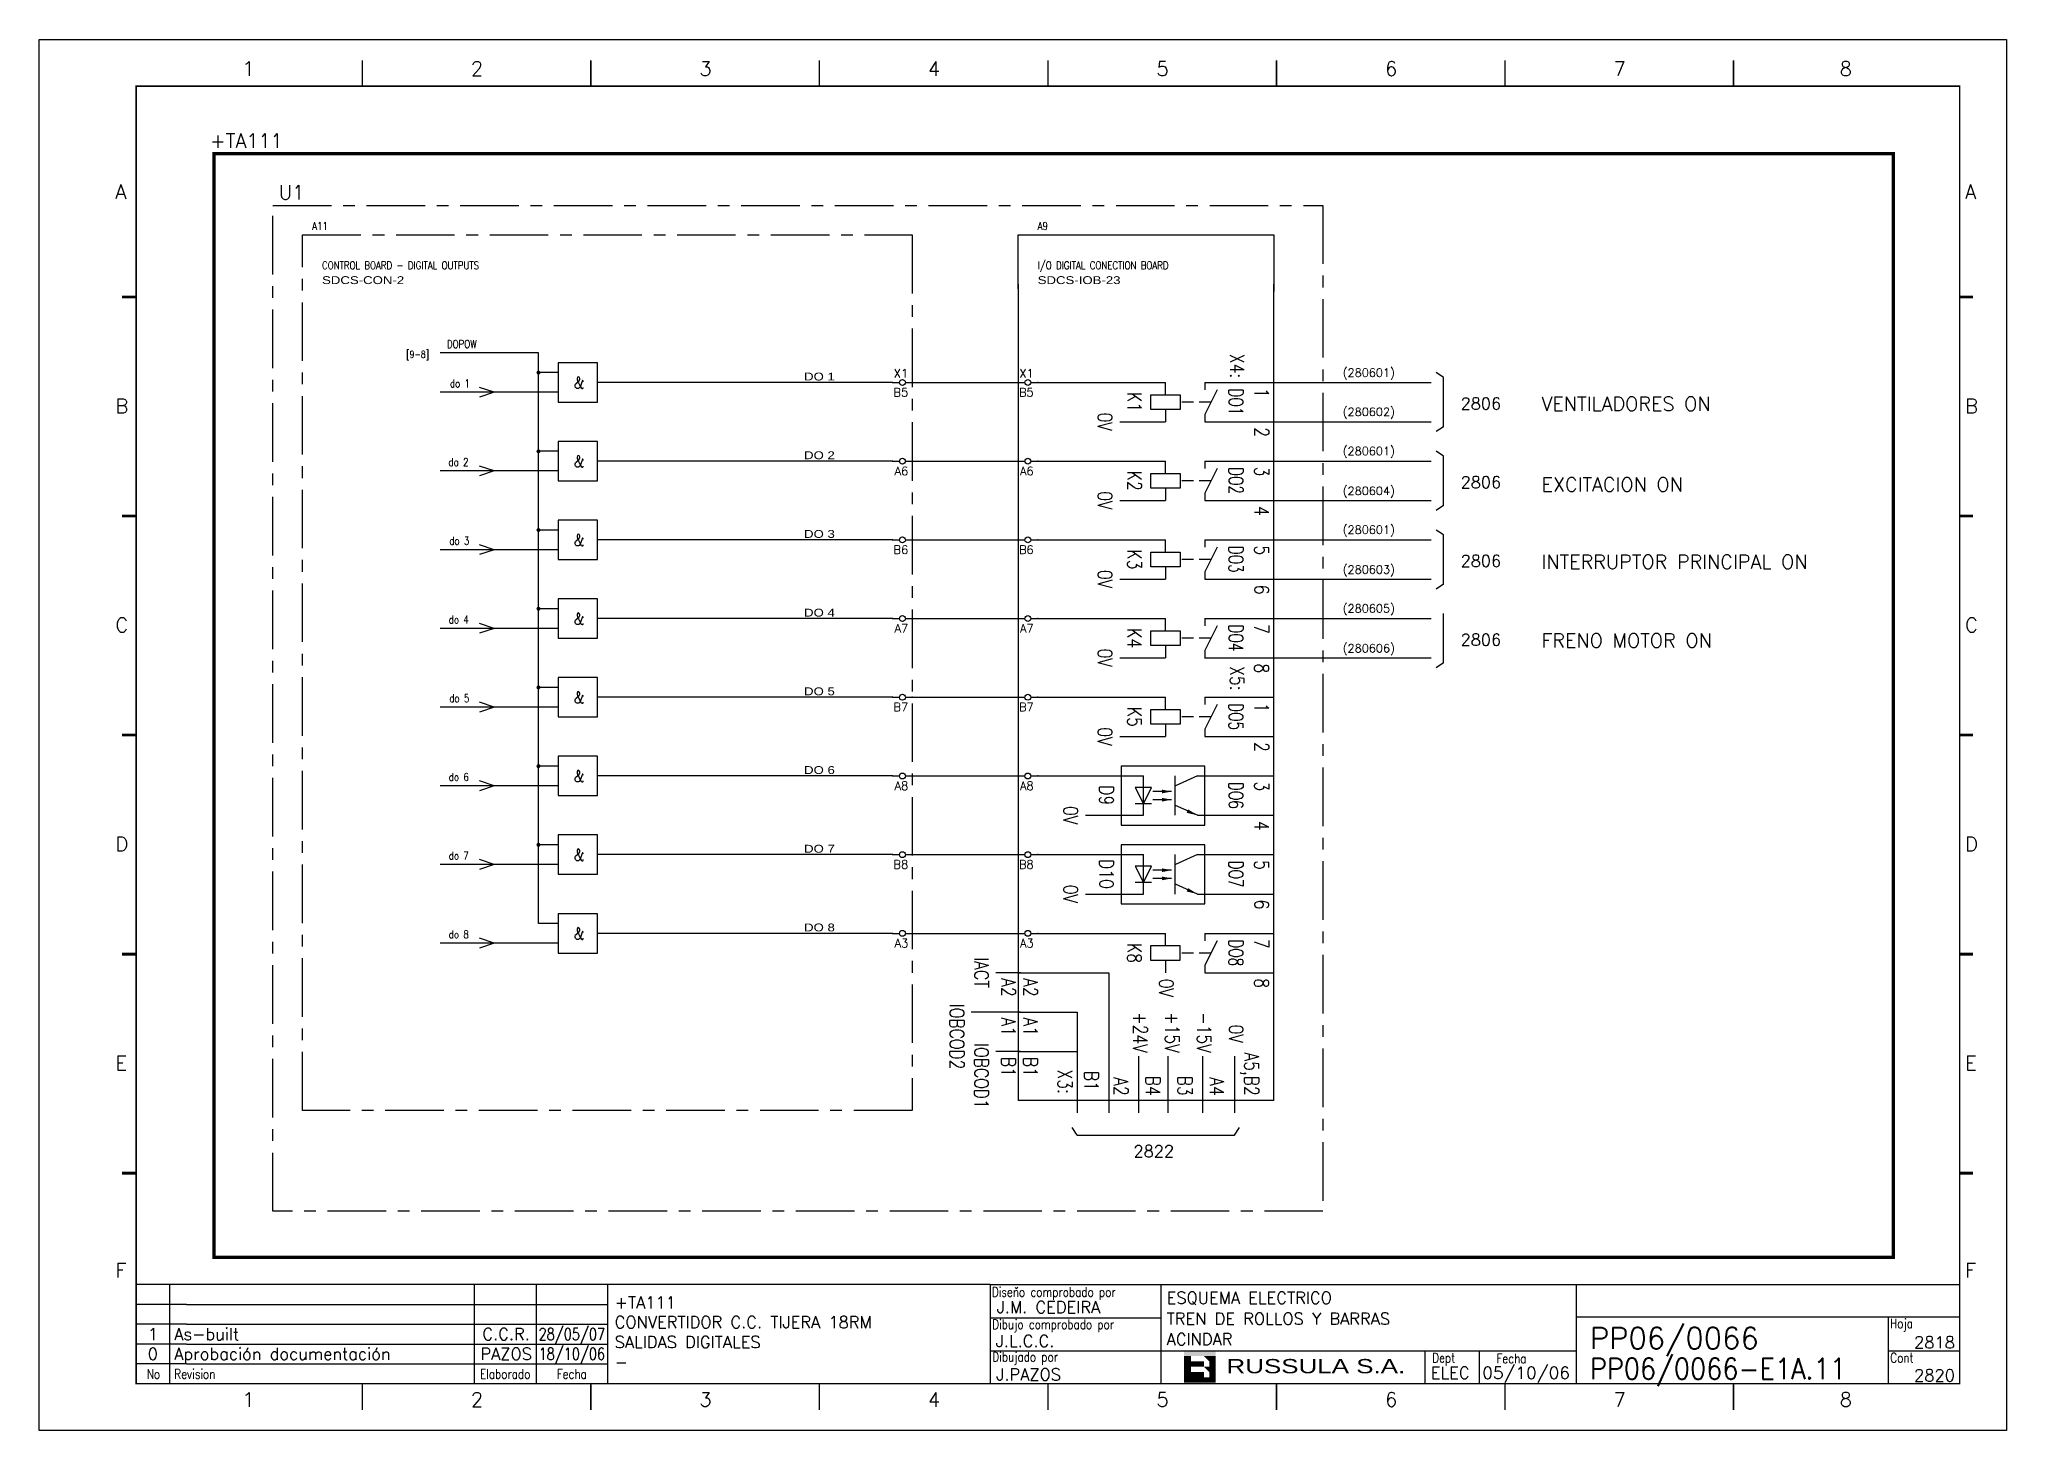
# Model space of a CAD drawing. Extents: x -4 to 416, y -4762 to 287.
# Drawn here: x -3.7 to 416.3, y -2683.2 to -2386.2 of the extents above; entities that cross this region are included whole.
import ezdxf
from ezdxf.enums import TextEntityAlignment as Align

# ---------------------------------------------------------------- set-up
doc = ezdxf.new("R2010")
doc.units = 0
doc.header["$LTSCALE"] = 10
doc.header["$MEASUREMENT"] = 0
for name, pattern in [('CENTER', [2, 1.25, -0.25, 0.25, -0.25]), ('DASHDOT', [1, 0.5, -0.25, 0, -0.25]), ('HIDDEN', [0.375, 0.25, -0.125])]:
    doc.linetypes.add(name, pattern=pattern)
doc.layers.get('0').update_dxf_attribs({"linetype": 'CONTINUOUS'})
for name, color, linetype in [('1', 7, 'CONTINUOUS'), ('10', 5, 'CONTINUOUS'), ('2', 7, 'CONTINUOUS'), ('25', 3, 'CONTINUOUS'), ('25KT', 4, 'HIDDEN'), ('25PK', 4, 'CENTER'), ('35', 2, 'CONTINUOUS'), ('8', 1, 'CONTINUOUS'), ('9', 6, 'CONTINUOUS'), ('DIBUJO', 7, 'CONTINUOUS'), ('NODE', 7, 'CONTINUOUS')]:
    doc.layers.add(name, color=color, linetype=linetype)
doc.styles.add('ABBSTYLE', font='ROMANS.SHX', dxfattribs={"width": 0.8})
doc.styles.add('HELV', font='HELVBLD.SHX', dxfattribs={"width": 1.2})
doc.styles.add('HELVETICA', font='HELV.SHX')
doc.styles.add('LABEL', font='SIMPLEX', dxfattribs={"width": 0.8, "height": 4})
doc.styles.add('ROMANS', font='romans')
doc.styles.get("Standard").update_dxf_attribs({"font": 'simplex'})

msp = doc.modelspace()

# ---------------------------------------------------------------- texts
at = {"layer": '2', "color": 6}
for s, height, p in [('+TA111', 3.024, (32.74, -2409.39)), ('U1', 3.024, (47.44, -2420.42)), ('(280601)', 1.764, (274.56, -2458.26)), ('(280602)', 1.764, (274.56, -2466.63)), ('(280601)', 1.764, (274.56, -2475)), ('(280604)', 1.764, (274.56, -2483.5)), ('(280601)', 1.764, (274.56, -2491.8)), ('(280603)', 1.764, (274.56, -2500.3)), ('(280605)', 1.764, (274.56, -2508.6)), ('(280606)', 1.764, (274.56, -2517.1))]:
    msp.add_text(s, height=height, dxfattribs=at).set_placement(p)
at = {"layer": '2', "color": 7, "style": 'ROMANS'}
for s, height, p in [('2806', 2.52, (299.76, -2465.25)), ('VENTILADORES ON', 3, (317.01, -2465.55)), ('2806', 2.52, (299.76, -2482.05)), ('EXCITACION ON', 3, (317.01, -2482.74)), ('2806', 2.52, (299.76, -2498.85)), ('INTERRUPTOR PRINCIPAL ON', 3, (317.01, -2499.28)), ('2806', 2.52, (299.76, -2515.65)), ('FRENO MOTOR ON', 3, (317.01, -2516.08)), ('2822', 2.52, (229.93, -2624.85))]:
    msp.add_text(s, height=height, dxfattribs=at).set_placement(p)
at = {"layer": '25'}
for s, height, style, width, p in [('A11', 1.68, 'ABBSTYLE', 0.8, (54.58, -2426.93)), ('A9', 1.68, 'ABBSTYLE', 0.8, (209.46, -2426.93)), ('CONTROL BOARD - DIGITAL OUTPUTS', 1.68, 'ABBSTYLE', 0.8, (56.68, -2435.33)), ('I/O DIGITAL CONECTION BOARD', 1.68, 'ABBSTYLE', 0.8, (209.46, -2435.33)), ('SDCS-CON-2', 1.68, 'HELV', 1.2, (56.68, -2438.48)), ('SDCS-IOB-23', 1.68, 'HELV', 1.2, (209.46, -2438.48)), ('[9-8]', 1.512, 'ABBSTYLE', 0.8, (74.66, -2454.23)), ('DOPOW', 1.68, 'ABBSTYLE', 0.8, (83.35, -2452.13)), ('do 1', 1.68, 'ABBSTYLE', 0.8, (83.98, -2460.53)), ('&', 2.52, 'ABBSTYLE', 0.8, (110.47, -2460.77)), ('DO 1', 1.68, 'HELV', 1.2, (159.58, -2459.06)), ('do 2', 1.68, 'ABBSTYLE', 0.8, (83.68, -2477.33)), ('&', 2.52, 'ABBSTYLE', 0.8, (110.47, -2477.57)), ('DO 2', 1.68, 'HELV', 1.2, (159.58, -2475.86)), ('do 3', 1.68, 'ABBSTYLE', 0.8, (83.86, -2494.13)), ('&', 2.52, 'ABBSTYLE', 0.8, (110.47, -2494.37)), ('DO 3', 1.68, 'HELV', 1.2, (159.58, -2492.66)), ('do 4', 1.68, 'ABBSTYLE', 0.8, (83.74, -2510.93)), ('&', 2.52, 'ABBSTYLE', 0.8, (110.47, -2511.17)), ('DO 4', 1.68, 'HELV', 1.2, (159.58, -2509.46)), ('do 5', 1.68, 'ABBSTYLE', 0.8, (83.86, -2527.73)), ('&', 2.52, 'ABBSTYLE', 0.8, (110.47, -2527.97)), ('DO 5', 1.68, 'HELV', 1.2, (159.58, -2526.26)), ('do 6', 1.68, 'ABBSTYLE', 0.8, (83.74, -2544.53)), ('&', 2.52, 'ABBSTYLE', 0.8, (110.47, -2544.77)), ('DO 6', 1.68, 'HELV', 1.2, (159.58, -2543.06)), ('do 7', 1.68, 'ABBSTYLE', 0.8, (83.74, -2561.33)), ('&', 2.52, 'ABBSTYLE', 0.8, (110.47, -2561.57)), ('DO 7', 1.68, 'HELV', 1.2, (159.58, -2559.86)), ('do 8', 1.68, 'ABBSTYLE', 0.8, (83.74, -2578.13)), ('&', 2.52, 'ABBSTYLE', 0.8, (110.47, -2578.37)), ('DO 8', 1.68, 'HELV', 1.2, (159.58, -2576.66))]:
    msp.add_text(s, height=height, dxfattribs=dict(at, style=style, width=width)).set_placement(p)
at = {"layer": '25', "style": 'ROMANS', "width": 0.8}
for s, p in [('X4:', (250.53, -2458.57)), ('X5:', (250.53, -2525.24)), ('+24V', (229.85, -2602.61)), ('+15V', (236.68, -2602.61)), ('-15V', (243.5, -2602.61)), ('0V', (250.33, -2600.51)), ('A5,B2', (253.62, -2611.75)), ('X3:', (213.78, -2611.34)), ('B1', (219.44, -2610.7)), ('A2', (225.74, -2611.75)), ('B4', (232.56, -2611.75)), ('B3', (239.39, -2611.75)), ('A4', (246.21, -2611.75))]:
    msp.add_text(s, height=3.024, rotation=270, dxfattribs=at).set_placement(p, align=Align.RIGHT)
at = {"layer": '25', "style": 'ROMANS'}
for s, width, p in [('DO1', 0.7, (250.29, -2463.63)), ('K1', 0.8, (228.63, -2463.68)), ('0V', 0.8, (222.33, -2467.88)), ('DO2', 0.7, (250.29, -2480.43)), ('K2', 0.8, (228.63, -2480.48)), ('0V', 0.8, (222.33, -2484.68)), ('DO3', 0.7, (250.29, -2497.23)), ('K3', 0.8, (228.63, -2497.28)), ('0V', 0.8, (222.33, -2501.48)), ('DO4', 0.7, (250.29, -2514.03)), ('K4', 0.8, (228.63, -2514.08)), ('0V', 0.8, (222.33, -2518.28)), ('DO5', 0.7, (250.29, -2530.83)), ('K5', 0.8, (228.63, -2530.88)), ('0V', 0.8, (222.33, -2535.08)), ('DO6', 0.7, (250.29, -2547.63)), ('D9', 0.8, (222.63, -2547.61)), ('D10', 0.8, (222.63, -2564.41)), ('DO7', 0.7, (250.29, -2564.43)), ('DO8', 0.7, (250.29, -2581.23)), ('IACT', 0.8, (195.97, -2585.48)), ('K8', 0.8, (228.63, -2581.28)), ('0V', 0.8, (235.42, -2588.75)), ('IOBCOD2', 0.8, (190.72, -2599.13)), ('IOBCOD1', 0.8, (195.97, -2607.53))]:
    msp.add_text(s, height=3.024, rotation=270, dxfattribs=dict(at, width=width)).set_placement(p, align=Align.CENTER)
at = {"layer": '25', "style": 'ROMANS', "width": 0.8}
for s, height, p in [('1', 3.02, (255.78, -2460.67)), ('2', 3.02, (255.78, -2469.07)), ('3', 3.02, (255.78, -2477.47)), ('4', 3.02, (255.78, -2485.87)), ('5', 3.02, (255.78, -2494.27)), ('6', 3.02, (255.78, -2502.67)), ('7', 3.02, (255.78, -2511.07)), ('8', 3.02, (255.78, -2519.47)), ('1', 3.02, (255.78, -2527.87)), ('2', 3.02, (255.78, -2536.27)), ('3', 3.02, (255.78, -2544.67)), ('4', 3.02, (255.78, -2553.07)), ('5', 3.02, (255.78, -2561.47)), ('6', 3.02, (255.78, -2569.87)), ('7', 3.02, (255.78, -2578.27)), ('A2', 3.024, (201.71, -2586.67)), ('A2', 3.024, (206.43, -2586.67)), ('8', 3.02, (255.78, -2586.67)), ('A1', 3.024, (201.71, -2595.07)), ('A1', 3.024, (206.43, -2595.07)), ('B1', 3.024, (201.71, -2603.47)), ('B1', 3.024, (206.43, -2603.47))]:
    msp.add_text(s, height=height, rotation=270, dxfattribs=at).set_placement(p)
at = {"layer": '25', "color": 3, "style": 'ROMANS', "width": 0.8}
for p in [(214.98, -2551.88), (214.98, -2568.68)]:
    msp.add_text('0V', height=3.024, rotation=270, dxfattribs=at).set_placement(p, align=Align.CENTER)

# ---------------------------------------------------------------- blocks, each defined once
blk = doc.blocks.new('NOD', base_point=(237.5, 170))
at = {"layer": 'NODE'}
blk.add_point((237.5, 170), dxfattribs=at)
blk = doc.blocks.new('$$PLR12C')
for p, q in [((-2.5, 0), (-0.75, 0)), ((0.75, 0), (2.5, 0))]:
    blk.add_line(p, q)
at = {"layer": '2'}
blk.add_circle((0, 0), 0.75, dxfattribs=at)
for p in [(-2.5, 0), (2.5, 0)]:
    blk.add_blockref('NOD', p, dxfattribs=at)
at = {"layer": '8'}
blk.add_attdef('*A', text='', height=2.15, dxfattribs=at).set_placement((1.5, -3.575), align=Align.RIGHT)
at = {"layer": '9'}
blk.add_attdef('ID', text='', height=2.15, dxfattribs=at).set_placement((1.5, 1.25), align=Align.RIGHT)
blk = doc.blocks.new('newcajec')
at = {"layer": '1'}
for p, q in [((179.4, 20.85), (0.13, 20.85)), ((7, 20.85), (7, 0)), ((71, 20.85), (71, 0)), ((84, 20.85), (84, 0.09)), ((99, 20.85), (99, 0)), ((215.2, 20.8), (215.2, 0)), ((10.6, 16.64), (0, 16.64)), ((10.6, 16.64), (99, 16.64)), ((184.64, 20.18), (184.81, 20.01)), ((184.81, 20.01), (185.18, 20.25)), ((10.6, 12.48), (0, 12.48)), ((10.6, 12.48), (99, 12.48)), ((179.4, 13.87), (215.2, 13.87)), ((368, 14.06), (368, 0)), ((10.6, 8.32), (0, 8.32)), ((10.6, 8.32), (99, 8.32)), ((10.6, 4.16), (0, 4.16)), ((10.6, 4.16), (99, 4.16)), ((179.4, 6.93), (267.63, 6.93)), ((267.63, 6.93), (302.5, 6.93)), ((270.63, 6.91), (270.63, 0)), ((282.07, 6.93), (282.07, 0)), ((368, 6.93), (383, 6.93))]:
    blk.add_line(p, q, dxfattribs=at)
for points in [[(47.5, 272.5, 0.3, 0.3, 0), (47.5, 277.91, 0.3, 0.3, 0)], [(95.5, 272.5, 0.3, 0.3, 0), (95.5, 277.91, 0.3, 0.3, 0)], [(143.5, 272.5, 0.3, 0.3, 0), (143.5, 277.91, 0.3, 0.3, 0)], [(191.5, 272.5, 0.3, 0.3, 0), (191.5, 277.91, 0.3, 0.3, 0)], [(239.5, 272.5, 0.3, 0.3, 0), (239.5, 277.91, 0.3, 0.3, 0)], [(287.5, 272.5, 0.3, 0.3, 0), (287.5, 277.91, 0.3, 0.3, 0)], [(335.5, 272.5, 0.3, 0.3, 0), (335.5, 277.91, 0.3, 0.3, 0)], [(-2.99, 228.23, 0.6, 0.6, 0), (-0.18, 228.23, 0.6, 0.6, 0)], [(383.01, 228.23, 0.6, 0.6, 0), (385.82, 228.23, 0.6, 0.6, 0)], [(-2.99, 182.23, 0.6, 0.6, 0), (-0.18, 182.23, 0.6, 0.6, 0)], [(383.01, 182.23, 0.6, 0.6, 0), (385.82, 182.23, 0.6, 0.6, 0)], [(-2.99, 136.23, 0.6, 0.6, 0), (-0.18, 136.23, 0.6, 0.6, 0)], [(383.01, 136.23, 0.6, 0.6, 0), (385.82, 136.23, 0.6, 0.6, 0)], [(-2.99, 90.23, 0.6, 0.6, 0), (-0.18, 90.23, 0.6, 0.6, 0)], [(383.01, 90.23, 0.6, 0.6, 0), (385.82, 90.23, 0.6, 0.6, 0)], [(-2.99, 44.23, 0.6, 0.6, 0), (-0.18, 44.23, 0.6, 0.6, 0)], [(383.01, 44.23, 0.6, 0.6, 0), (385.82, 44.23, 0.6, 0.6, 0)], [(383, 20.8, 0.3, 0.3, 0), (179.4, 20.8, 0.3, 0.3, 0), (179.4, 0, 0.3, 0.3, 0)], [(302.5, 20.8, 0.3, 0.3, 0), (302.5, 0, 0.3, 0.3, 0)], [(302.5, 14, 0.3, 0.3, 0), (383, 14, 0.3, 0.3, 0)], [(47.5, -5.5, 0.3, 0.3, 0), (47.5, -0.09, 0.3, 0.3, 0)], [(95.5, -5.5, 0.3, 0.3, 0), (95.5, -0.09, 0.3, 0.3, 0)], [(143.5, -5.5, 0.3, 0.3, 0), (143.5, -0.09, 0.3, 0.3, 0)], [(191.5, -5.5, 0.3, 0.3, 0), (191.5, -0.09, 0.3, 0.3, 0)], [(239.5, -5.5, 0.3, 0.3, 0), (239.5, -0.09, 0.3, 0.3, 0)], [(287.5, -5.5, 0.3, 0.3, 0), (287.5, -0.09, 0.3, 0.3, 0)], [(335.5, -5.5, 0.3, 0.3, 0), (335.5, -0.09, 0.3, 0.3, 0)]]:
    blk.add_lwpolyline(points, format="xyseb", dxfattribs=at)
at = {"layer": '1', "const_width": 0.3}
blk.add_lwpolyline([(0, 0), (0, 272.5), (383, 272.5), (383, 0)], close=True, dxfattribs=at)
at = {"layer": '2', "color": 14}
for p, q in [((221.42, 4.69), (221.42, 5.81)), ((221.42, 2.47), (221.42, 3.58))]:
    blk.add_line(p, q, dxfattribs=at)
for points in [[(220.05, 5.81), (220.05, 6.92), (226.74, 5.81), (226.74, 6.92)], [(221.42, 2.47), (220.05, 2.47), (221.42, 5.81), (220.05, 5.81)], [(221.42, 4.69), (224.25, 4.69), (221.42, 3.58), (224.25, 3.58)], [(224.25, 5.81), (225.37, 5.81), (225.37, 4.69)], [(225.37, 5.81), (226.74, 5.81), (225.37, 1.35), (226.74, 1.35)], [(224.25, 0.24), (224.25, 2.47), (220.05, 0.24), (220.05, 2.47)], [(224.25, 3.58), (225.37, 3.58), (225.37, 2.47)], [(226.74, 1.35), (226.74, 0.24), (224.25, 1.35), (224.25, 0.24)]]:
    blk.add_solid(points, dxfattribs=at)
at = {"layer": '1', "style": 'ROMANS'}
for s, p in [('1', (22.29, 274.68)), ('2', (70.29, 274.68)), ('3', (118.29, 274.68)), ('4', (166.29, 274.68)), ('5', (214.29, 274.68)), ('6', (262.29, 274.68)), ('7', (310.29, 274.68)), ('8', (357.79, 274.68)), ('A', (-4.37, 248.84)), ('A', (384.13, 248.84)), ('B', (-4.37, 203.84)), ('B', (384.13, 203.84)), ('C', (-4.37, 157.84)), ('C', (384.13, 157.84)), ('D', (-4.37, 111.84)), ('D', (384.13, 111.84)), ('E', (-4.37, 65.84)), ('E', (384.13, 65.84)), ('F', (-4.37, 22.34)), ('F', (384.13, 22.34)), ('1', (22.29, -4.82)), ('2', (70.29, -4.82)), ('3', (118.29, -4.82)), ('4', (166.29, -4.82)), ('5', (214.29, -4.82)), ('6', (262.29, -4.82)), ('7', (310.29, -4.82)), ('8', (357.79, -4.82))]:
    blk.add_text(s, height=3, dxfattribs=at).set_placement(p)
at = {"layer": '1', "style": 'LABEL', "width": 0.8}
for s, p in [('Diseno comprobado por', (179.73, 18.27)), ('Dibujo comprobado por', (179.81, 11.47)), ('Hoja', (368.38, 11.66)), ('Dibujado por', (179.83, 4.64)), ('Fecha', (285.71, 4.3)), ('Cont', (368.43, 4.46)), ('No', (2.23, 1.05)), ('Revision', (8, 1.05))]:
    blk.add_text(s, height=2, dxfattribs=at).set_placement(p)
for s, p in [('Dept', (274.61, 4.44)), ('Elaborado', (77.5, 1.05)), ('Fecha', (91.5, 1.05))]:
    blk.add_text(s, height=2, dxfattribs=at).set_placement(p, align=Align.CENTER)
at = {"layer": '10', "style": 'ROMANS'}
for tag, p in [('REV41', (3.5, 18.74)), ('REV43', (77.7, 18.74)), ('REV31', (3.5, 14.58)), ('REV33', (77.7, 14.58)), ('REV21', (3.5, 10.42)), ('REV23', (77.7, 10.42)), ('REV11', (3.5, 6.27)), ('REV13', (77.7, 6.27))]:
    blk.add_attdef(tag, text='', height=2.5, dxfattribs=at).set_placement(p, align=Align.MIDDLE)
for tag, p, height in [('REV42', (8, 17.49), 2.5), ('SHEETNAME1', (100.5, 15.83), 2.5), ('DESIGNCHECK', (180.74, 14.83), 2.5), ('DOCUMENTTYPE', (216.43, 16.8), 2.5), ('NOTA', (305.32, 15.8), 3), ('REV32', (8, 13.33), 2.5), ('SHEETNAME2', (100.5, 11.67), 2.5), ('OBJECT', (216.43, 12.4), 2.5), ('REV22', (8, 9.17), 2.5), ('SHEETNAME3', (100.5, 7.51), 2.5), ('DRAWINGCHECK', (180.53, 7.71), 2.5), ('CUSTOMER', (216.43, 8.08), 2.5), ('ORDER', (305.32, 7.3), 4.5), ('REV12', (8, 5.01), 2.5), ('SHEETNAME4', (100.5, 3.35), 2.5), ('DOCUMENT_ID', (305.32, 0.93), 4.4), ('USER', (180.63, 0.71), 2.5), ('DEPARTMENT', (271.93, 1.05), 2.5)]:
    blk.add_attdef(tag, p, '', height=height, dxfattribs=at)
for tag, width, p, p2 in [('REV44', 1.221199, (84.53, 17.49), (98.48, 17.49)), ('REV34', 1.221199, (84.53, 13.33), (98.48, 13.33)), ('REV24', 1.221199, (84.53, 9.17), (98.48, 9.17)), ('REV14', 1.221199, (84.53, 5.01), (98.48, 5.01)), ('CREATED2', 7.039915, (282.71, 1.05), (301.14, 1.05))]:
    blk.add_attdef(tag, text='', height=2.5, dxfattribs=dict(at, width=width)).set_placement(p, p2, align=Align.FIT)
for tag, p in [('SHEET', (382, 7.43)), ('NEXTSHEET', (382, 0.5))]:
    blk.add_attdef(tag, text='', height=2.5, dxfattribs=at).set_placement(p, align=Align.RIGHT)
at = {"layer": 'DIBUJO', "color": 14, "style": 'HELVETICA', "width": 1.3}
blk.add_text('RUSSULA S.A.', height=3, dxfattribs=at).set_placement((229, 2.19))

# ---------------------------------------------------------------- linework, layer by layer
at = {"layer": '2', "color": 3}
for p, q in [((205.26, -2427.98), (259.86, -2427.98)), ((205.26, -2439.53), (205.26, -2427.98)), ((259.86, -2427.98), (259.86, -2440.05)), ((209.46, -2459.48), (236.76, -2459.48)), ((209.46, -2476.28), (236.76, -2476.28)), ((209.46, -2493.08), (236.76, -2493.08)), ((209.46, -2509.88), (236.76, -2509.88)), ((209.46, -2526.68), (236.76, -2526.68)), ((208.93, -2543.48), (232.03, -2543.48)), ((209.46, -2560.28), (232.03, -2560.28)), ((208.93, -2577.08), (236.76, -2577.08)), ((224.68, -2585.48), (224.68, -2615.4)), ((217.86, -2593.88), (217.86, -2615.4)), ((230.98, -2603.33), (230.98, -2615.4)), ((237.28, -2603.33), (237.28, -2615.4)), ((244.63, -2603.33), (244.63, -2615.4)), ((251.46, -2603.33), (251.46, -2615.4))]:
    msp.add_line(p, q, dxfattribs=at)
at = {"layer": '2', "color": 7}
for p, q in [((102.88, -2453.18), (81.88, -2453.18)), ((102.88, -2457.38), (102.88, -2453.18)), ((107.08, -2455.28), (107.08, -2463.68)), ((115.48, -2455.28), (107.08, -2455.28)), ((115.48, -2463.68), (115.48, -2455.28)), ((102.88, -2474.18), (102.88, -2457.38)), ((107.08, -2457.38), (102.88, -2457.38)), ((140.68, -2459.48), (115.48, -2459.48)), ((178.48, -2459.48), (140.68, -2459.48)), ((182.68, -2459.48), (205.26, -2459.48)), ((107.08, -2461.58), (81.88, -2461.58)), ((107.08, -2463.68), (115.48, -2463.68)), ((107.08, -2472.08), (107.08, -2480.48)), ((115.48, -2472.08), (107.08, -2472.08)), ((115.48, -2480.48), (115.48, -2472.08)), ((102.88, -2490.98), (102.88, -2474.18)), ((107.08, -2474.18), (102.88, -2474.18)), ((140.68, -2476.28), (115.48, -2476.28)), ((178.48, -2476.28), (140.68, -2476.28)), ((182.68, -2476.28), (205.26, -2476.28)), ((107.08, -2478.38), (81.88, -2478.38)), ((107.08, -2480.48), (115.48, -2480.48)), ((107.08, -2488.88), (107.08, -2497.28)), ((115.48, -2488.88), (107.08, -2488.88)), ((115.48, -2497.28), (115.48, -2488.88)), ((102.88, -2507.78), (102.88, -2490.98)), ((107.08, -2490.98), (102.88, -2490.98)), ((140.68, -2493.08), (115.48, -2493.08)), ((178.48, -2493.08), (140.68, -2493.08)), ((182.68, -2493.08), (205.26, -2493.08)), ((107.08, -2495.18), (81.88, -2495.18)), ((107.08, -2497.28), (115.48, -2497.28)), ((107.08, -2505.68), (107.08, -2514.08)), ((115.48, -2505.68), (107.08, -2505.68)), ((115.48, -2514.08), (115.48, -2505.68)), ((102.88, -2524.58), (102.88, -2507.78)), ((107.08, -2507.78), (102.88, -2507.78)), ((140.68, -2509.88), (115.48, -2509.88)), ((178.48, -2509.88), (140.68, -2509.88)), ((182.68, -2509.88), (205.26, -2509.88)), ((107.08, -2511.98), (81.88, -2511.98)), ((107.08, -2514.08), (115.48, -2514.08)), ((107.08, -2522.48), (107.08, -2530.88)), ((115.48, -2522.48), (107.08, -2522.48)), ((115.48, -2530.88), (115.48, -2522.48)), ((102.88, -2541.38), (102.88, -2524.58)), ((107.08, -2524.58), (102.88, -2524.58)), ((140.68, -2526.68), (115.48, -2526.68)), ((178.48, -2526.68), (140.68, -2526.68)), ((182.68, -2526.68), (206.31, -2526.68)), ((107.08, -2528.78), (81.88, -2528.78)), ((107.08, -2530.88), (115.48, -2530.88)), ((107.08, -2539.28), (107.08, -2547.68)), ((115.48, -2539.28), (107.08, -2539.28)), ((115.48, -2547.68), (115.48, -2539.28)), ((102.88, -2558.18), (102.88, -2541.38)), ((107.08, -2541.38), (102.88, -2541.38)), ((140.68, -2543.48), (115.48, -2543.48)), ((178.48, -2543.48), (140.68, -2543.48)), ((182.68, -2543.48), (205.26, -2543.48)), ((107.08, -2545.58), (81.88, -2545.58)), ((107.08, -2547.68), (115.48, -2547.68)), ((107.08, -2556.08), (107.08, -2564.48)), ((115.48, -2556.08), (107.08, -2556.08)), ((115.48, -2564.48), (115.48, -2556.08)), ((102.88, -2574.98), (102.88, -2558.18)), ((107.08, -2558.18), (102.88, -2558.18)), ((140.68, -2560.28), (115.48, -2560.28)), ((178.48, -2560.28), (140.68, -2560.28)), ((182.68, -2560.28), (205.78, -2560.28)), ((107.08, -2562.38), (81.88, -2562.38)), ((107.08, -2564.48), (115.48, -2564.48)), ((107.08, -2572.88), (107.08, -2581.28)), ((115.48, -2572.88), (107.08, -2572.88)), ((115.48, -2581.28), (115.48, -2572.88)), ((107.08, -2574.98), (102.88, -2574.98)), ((140.68, -2577.08), (115.48, -2577.08)), ((178.48, -2577.08), (140.68, -2577.08)), ((153.28, -2577.08), (140.68, -2577.08)), ((182.68, -2577.08), (205.26, -2577.08)), ((107.08, -2579.18), (81.88, -2579.18)), ((107.08, -2581.28), (115.48, -2581.28))]:
    msp.add_line(p, q, dxfattribs=at)
at = {"layer": '2', "color": 3, "linetype": 'DASHDOT'}
msp.add_lwpolyline([(33.58, -2410.65, 0.706, 0.706, 0), (392.1, -2410.65, 0.706, 0.706, 0), (392.1, -2646.27, 0.706, 0.706, 0), (33.58, -2646.27, 0.706, 0.706, 0), (33.58, -2410.65, 0.706, 0.706, 0)], format="xyseb", dxfattribs=at)
at = {"layer": '2', "color": 7}
for points in [[(102.67, -2457.38, 0.42, 0.42, 1), (103.09, -2457.38, 0.42, 0.42, 1)], [(102.67, -2474.18, 0.42, 0.42, 1), (103.09, -2474.18, 0.42, 0.42, 1)], [(102.67, -2490.98, 0.42, 0.42, 1), (103.09, -2490.98, 0.42, 0.42, 1)], [(102.67, -2507.78, 0.42, 0.42, 1), (103.09, -2507.78, 0.42, 0.42, 1)], [(102.67, -2524.58, 0.42, 0.42, 1), (103.09, -2524.58, 0.42, 0.42, 1)], [(102.67, -2541.38, 0.42, 0.42, 1), (103.09, -2541.38, 0.42, 0.42, 1)], [(102.67, -2558.18, 0.42, 0.42, 1), (103.09, -2558.18, 0.42, 0.42, 1)]]:
    msp.add_lwpolyline(points, format="xyseb", close=True, dxfattribs=at)
at = {"layer": '25'}
for p, q in [((205.26, -2438.48), (205.26, -2612.78)), ((259.86, -2612.78), (259.86, -2438.48)), ((236.76, -2462.1), (236.76, -2459.48)), ((245.16, -2459.48), (259.86, -2459.48)), ((245.16, -2459.48), (245.16, -2461.05)), ((247.78, -2461.05), (245.16, -2466.3)), ((296.08, -2458.43), (294.51, -2457.38)), ((296.08, -2468.93), (296.08, -2458.43)), ((233.61, -2462.1), (239.91, -2462.1)), ((233.61, -2465.25), (233.61, -2462.1)), ((239.91, -2465.25), (233.61, -2465.25)), ((236.76, -2465.25), (236.76, -2467.88)), ((239.91, -2462.1), (239.91, -2465.25)), ((226.97, -2467.88), (236.76, -2467.88)), ((245.16, -2466.3), (245.16, -2467.88)), ((245.16, -2467.88), (259.78, -2467.88)), ((296.08, -2468.93), (294.51, -2469.98)), ((236.76, -2478.9), (236.76, -2476.28)), ((245.16, -2476.28), (259.86, -2476.28)), ((245.16, -2476.28), (245.16, -2477.85)), ((247.78, -2477.85), (245.16, -2483.1)), ((296.08, -2475.23), (294.51, -2474.18)), ((296.08, -2485.73), (296.08, -2475.23)), ((233.61, -2482.05), (233.61, -2478.9)), ((233.61, -2478.9), (239.91, -2478.9)), ((239.91, -2482.05), (233.61, -2482.05)), ((236.76, -2482.05), (236.76, -2484.68)), ((239.91, -2478.9), (239.91, -2482.05)), ((226.97, -2484.68), (236.76, -2484.68)), ((245.16, -2483.1), (245.16, -2484.68)), ((245.16, -2484.68), (259.78, -2484.68)), ((296.08, -2485.73), (294.51, -2486.78)), ((236.76, -2495.7), (236.76, -2493.08)), ((245.16, -2493.08), (259.86, -2493.08)), ((245.16, -2493.08), (245.16, -2494.65)), ((247.78, -2494.65), (245.16, -2499.9)), ((296.08, -2492.03), (294.51, -2490.98)), ((296.08, -2502.53), (296.08, -2492.03)), ((233.61, -2495.7), (239.91, -2495.7)), ((233.61, -2498.85), (233.61, -2495.7)), ((239.91, -2498.85), (233.61, -2498.85)), ((236.76, -2498.85), (236.76, -2501.48)), ((239.91, -2495.7), (239.91, -2498.85)), ((226.97, -2501.48), (236.76, -2501.48)), ((245.16, -2499.9), (245.16, -2501.48)), ((245.16, -2501.48), (259.78, -2501.48)), ((296.08, -2502.53), (294.51, -2503.58)), ((236.76, -2512.5), (236.76, -2509.88)), ((245.08, -2509.88), (259.86, -2509.88)), ((245.16, -2509.88), (245.16, -2511.45)), ((247.78, -2511.45), (245.16, -2516.7)), ((296.08, -2519.33), (296.08, -2508.83)), ((233.61, -2515.65), (233.61, -2512.5)), ((233.61, -2512.5), (239.91, -2512.5)), ((239.91, -2515.65), (233.61, -2515.65)), ((236.76, -2515.65), (236.76, -2518.28)), ((239.91, -2512.5), (239.91, -2515.65)), ((226.97, -2518.28), (236.76, -2518.28)), ((245.08, -2518.28), (259.78, -2518.28)), ((245.16, -2516.7), (245.16, -2518.28)), ((296.08, -2519.33), (294.51, -2520.38)), ((236.76, -2529.3), (236.76, -2526.68)), ((245.16, -2526.68), (259.86, -2526.68)), ((245.16, -2526.68), (245.16, -2528.25)), ((247.78, -2528.25), (245.16, -2533.5)), ((233.61, -2529.3), (239.91, -2529.3)), ((233.61, -2532.45), (233.61, -2529.3)), ((239.91, -2532.45), (233.61, -2532.45)), ((236.76, -2532.45), (236.76, -2535.08)), ((239.91, -2529.3), (239.91, -2532.45)), ((226.97, -2535.08), (236.76, -2535.08)), ((245.16, -2533.5), (245.16, -2535.08)), ((245.16, -2535.08), (259.78, -2535.08)), ((245.16, -2541.38), (227.31, -2541.38)), ((227.31, -2541.38), (227.31, -2553.98)), ((232.03, -2551.88), (232.03, -2543.48)), ((238.79, -2551.88), (238.79, -2543.48)), ((243.58, -2543.48), (238.86, -2545.58)), ((243.58, -2543.48), (259.86, -2543.48)), ((245.16, -2553.98), (245.16, -2541.38)), ((230.28, -2545.93), (232.03, -2549.43)), ((233.78, -2545.93), (230.28, -2545.93)), ((232.03, -2549.43), (233.78, -2545.93)), ((238.05, -2546.8), (234.04, -2546.8)), ((238.05, -2548.55), (234.04, -2548.55)), ((219.69, -2551.88), (232.03, -2551.88)), ((233.78, -2549.43), (230.28, -2549.43)), ((243.58, -2551.88), (238.86, -2549.78)), ((243.58, -2551.88), (259.86, -2551.88)), ((227.31, -2553.98), (245.16, -2553.98)), ((245.16, -2558.18), (227.31, -2558.18)), ((227.31, -2558.18), (227.31, -2570.78)), ((232.03, -2568.68), (232.03, -2560.28)), ((238.79, -2568.68), (238.79, -2560.28)), ((243.58, -2560.28), (238.86, -2562.38)), ((243.58, -2560.28), (259.86, -2560.28)), ((245.16, -2570.78), (245.16, -2558.18)), ((230.28, -2562.73), (232.03, -2566.23)), ((233.78, -2562.73), (230.28, -2562.73)), ((232.03, -2566.23), (233.78, -2562.73)), ((238.05, -2563.6), (234.04, -2563.6)), ((238.05, -2565.35), (234.04, -2565.35)), ((219.69, -2568.68), (232.03, -2568.68)), ((233.78, -2566.23), (230.28, -2566.23)), ((243.58, -2568.68), (238.86, -2566.58)), ((243.58, -2568.68), (259.86, -2568.68)), ((227.31, -2570.78), (245.16, -2570.78)), ((236.76, -2579.7), (236.76, -2577.08)), ((245.16, -2577.08), (259.86, -2577.08)), ((245.16, -2577.08), (245.16, -2578.65)), ((247.78, -2578.65), (245.16, -2583.9)), ((233.61, -2582.85), (233.61, -2579.7)), ((233.61, -2579.7), (239.83, -2579.7)), ((239.83, -2582.85), (233.61, -2582.85)), ((236.76, -2582.85), (236.76, -2585.48)), ((239.83, -2579.7), (239.83, -2582.85)), ((205.78, -2585.48), (200.53, -2585.48)), ((205.26, -2585.48), (224.68, -2585.48)), ((245.16, -2583.9), (245.16, -2585.48)), ((245.16, -2585.48), (259.78, -2585.48)), ((205.78, -2593.88), (195.28, -2593.88)), ((205.26, -2593.88), (217.86, -2593.88)), ((205.78, -2602.28), (200.53, -2602.28)), ((205.26, -2602.28), (217.86, -2602.28)), ((259.86, -2612.78), (205.26, -2612.78)), ((217.86, -2620.13), (216.81, -2618.55)), ((217.86, -2620.13), (251.46, -2620.13)), ((251.46, -2620.13), (252.51, -2618.55))]:
    msp.add_line(p, q, dxfattribs=at)
for points in [[(236.02, -2547.19), (236.02, -2546.41), (238.05, -2546.8)], [(236.02, -2548.16), (236.02, -2548.94), (238.05, -2548.55)], [(241.28, -2551.35), (241.57, -2550.63), (243.58, -2551.88)], [(236.02, -2563.99), (236.02, -2563.21), (238.05, -2563.6)], [(236.02, -2564.96), (236.02, -2565.74), (238.05, -2565.35)], [(241.28, -2568.15), (241.57, -2567.43), (243.58, -2568.68)]]:
    msp.add_solid(points, dxfattribs=at)
at = {"layer": '25KT'}
for p, q in [((246.47, -2463.68), (239.91, -2463.68)), ((246.47, -2480.48), (239.91, -2480.48)), ((246.47, -2497.28), (239.91, -2497.28)), ((246.47, -2514.08), (239.91, -2514.08)), ((246.47, -2530.88), (239.91, -2530.88)), ((246.47, -2581.28), (239.83, -2581.28))]:
    msp.add_line(p, q, dxfattribs=at)
at = {"layer": '25PK'}
for p, q in [((46.18, -2421.68), (270.36, -2421.68)), ((46.18, -2636.4), (46.18, -2421.68)), ((270.36, -2421.68), (270.36, -2636.4)), ((52.48, -2614.88), (52.48, -2427.98)), ((52.48, -2427.98), (182.68, -2427.98)), ((182.68, -2427.98), (182.68, -2614.88)), ((182.68, -2614.88), (52.48, -2614.88)), ((270.36, -2636.4), (46.18, -2636.4))]:
    msp.add_line(p, q, dxfattribs=at)
at = {"layer": '35'}
for p, q in [((93.43, -2461.58), (90.28, -2460.53)), ((259.86, -2459.48), (293.46, -2459.48)), ((93.43, -2461.58), (90.28, -2462.63)), ((259.86, -2467.88), (293.46, -2467.88)), ((93.43, -2478.38), (90.28, -2477.33)), ((259.86, -2476.28), (293.46, -2476.28)), ((93.43, -2478.38), (90.28, -2479.43)), ((259.86, -2484.68), (293.46, -2484.68)), ((93.43, -2495.18), (90.28, -2494.13)), ((259.86, -2493.08), (293.46, -2493.08)), ((93.43, -2495.18), (90.28, -2496.23)), ((259.86, -2501.48), (293.46, -2501.48)), ((93.43, -2511.98), (90.28, -2510.93)), ((259.86, -2509.88), (293.46, -2509.88)), ((93.43, -2511.98), (90.28, -2513.03)), ((259.86, -2518.28), (293.46, -2518.28)), ((93.43, -2528.78), (90.28, -2527.73)), ((93.43, -2528.78), (90.28, -2529.83)), ((93.43, -2545.58), (90.28, -2544.53)), ((93.43, -2545.58), (90.28, -2546.63)), ((93.43, -2562.38), (90.28, -2561.33)), ((93.43, -2562.38), (90.28, -2563.43)), ((93.43, -2579.18), (90.28, -2578.13)), ((93.43, -2579.18), (90.28, -2580.23))]:
    msp.add_line(p, q, dxfattribs=at)
at = {"layer": 'DIBUJO'}
msp.add_lwpolyline([(-3.68, -2386.24), (416.32, -2386.24), (416.32, -2683.24), (-3.68, -2683.24), (-3.68, -2386.24)], dxfattribs=at)

# ---------------------------------------------------------------- block references
at = {"layer": '2', "color": 7}
ref = msp.add_blockref('newcajec', (17, -2673.22), dxfattribs=dict(at, xscale=1.016442892079965, yscale=1.016442892079965, zscale=1.016442892079965))
ref.add_attrib('REV24', '28/05/07', dxfattribs={"layer": '10', "height": 2.541, "style": 'ROMANS', "width": 0.728168}).set_placement((102.91, -2663.89), (117.1, -2663.89), align=Align.FIT)
ref.add_attrib('SHEETNAME3', 'SALIDAS DIGITALES', (119.15, -2665.59), dxfattribs={"layer": '10', "height": 2.5411, "style": 'ROMANS'})
ref.add_attrib('SHEETNAME2', 'CONVERTIDOR C.C. TIJERA 18RM', (119.15, -2661.36), dxfattribs={"layer": '10', "height": 2.5411, "style": 'ROMANS'})
ref.add_attrib('SHEETNAME1', '+TA111', (119.15, -2657.13), dxfattribs={"layer": '10', "height": 2.541, "style": 'ROMANS'})
ref.add_attrib('USER', 'J.PAZOS', (200.6, -2672.5), dxfattribs={"layer": '10', "height": 2.541, "style": 'ROMANS'})
ref.add_attrib('DRAWINGCHECK', 'J.L.C.C.', (200.5, -2665.38), dxfattribs={"layer": '10', "height": 2.541, "style": 'ROMANS'})
ref.add_attrib('DESIGNCHECK', 'J.M. CEDEIRA', (200.71, -2658.14), dxfattribs={"layer": '10', "height": 2.5411, "style": 'ROMANS'})
ref.add_attrib('REV22', 'As-built', (25.13, -2663.89), dxfattribs={"layer": '10', "height": 2.541, "style": 'ROMANS'})
ref.add_attrib('REV12', 'Aprobación documentación', (25.13, -2668.12), dxfattribs={"layer": '10', "height": 2.5411, "style": 'ROMANS'})
ref.add_attrib('REV21', '1', dxfattribs={"layer": '10', "height": 2.54, "style": 'ROMANS'}).set_placement((20.56, -2662.62), align=Align.MIDDLE)
ref.add_attrib('REV11', '0', dxfattribs={"layer": '10', "height": 2.54, "style": 'ROMANS'}).set_placement((20.56, -2666.85), align=Align.MIDDLE)
ref.add_attrib('SHEETNAME4', '-', (119.15, -2669.82), dxfattribs={"layer": '10', "height": 2.54, "style": 'ROMANS'})
ref.add_attrib('REV14', '18/10/06', dxfattribs={"layer": '10', "height": 2.541, "style": 'ROMANS', "width": 0.728168}).set_placement((102.91, -2668.12), (117.1, -2668.12), align=Align.FIT)
ref.add_attrib('REV23', 'C.C.R.', dxfattribs={"layer": '10', "height": 2.541, "style": 'ROMANS'}).set_placement((95.98, -2662.62), align=Align.MIDDLE)
ref.add_attrib('REV13', 'PAZOS', dxfattribs={"layer": '10', "height": 2.541, "style": 'ROMANS'}).set_placement((95.98, -2666.85), align=Align.MIDDLE)
ref.add_attrib('DOCUMENT_ID', 'PP06/0066-E1A.11', (327.34, -2672.27), dxfattribs={"layer": '10', "height": 4.4723, "style": 'ROMANS', "width": 0.9})
ref.add_attrib('ORDER', 'PP06/0066', (327.34, -2665.8), dxfattribs={"layer": '10', "height": 4.574, "style": 'ROMANS'})
ref.add_attrib('CUSTOMER', 'ACINDAR', (236.99, -2665), dxfattribs={"layer": '10', "height": 2.541, "style": 'ROMANS'})
ref.add_attrib('OBJECT', 'TREN DE ROLLOS Y BARRAS', (236.99, -2660.61), dxfattribs={"layer": '10', "height": 2.5411, "style": 'ROMANS'})
ref.add_attrib('DOCUMENTTYPE', 'ESQUEMA ELECTRICO', (236.99, -2656.14), dxfattribs={"layer": '10', "height": 2.5411, "style": 'ROMANS'})
ref.add_attrib('CREATED2', '05/10/06', dxfattribs={"layer": '10', "height": 2.541, "style": 'ROMANS', "width": 0.961976}).set_placement((304.36, -2672.16), (323.1, -2672.16), align=Align.FIT)
ref.add_attrib('DEPARTMENT', 'ELEC', (293.4, -2672.16), dxfattribs={"layer": '10', "height": 2.541, "style": 'ROMANS'})
ref.add_attrib('NEXTSHEET', '2820', dxfattribs={"layer": '10', "height": 2.541, "style": 'ROMANS'}).set_placement((405.28, -2672.71), align=Align.RIGHT)
ref.add_attrib('SHEET', '2818', dxfattribs={"layer": '10', "height": 2.541, "style": 'ROMANS'}).set_placement((405.28, -2665.66), align=Align.RIGHT)
at = {"layer": '2', "color": 7, "xscale": 0.8400000000000318, "yscale": 0.8400000000000318, "zscale": 0.8400000000000318}
for p, values in [((180.58, -2459.48), {'ID': 'X1', '*A': 'B5'}), ((207.36, -2459.48), {'ID': 'X1', '*A': 'B5'}), ((180.58, -2476.28), {'*A': 'A6'}), ((207.36, -2476.28), {'*A': 'A6'}), ((180.58, -2493.08), {'*A': 'B6'}), ((207.36, -2493.08), {'*A': 'B6'}), ((180.58, -2509.88), {'*A': 'A7'}), ((207.36, -2509.88), {'*A': 'A7'}), ((180.58, -2526.68), {'*A': 'B7'}), ((207.36, -2526.68), {'*A': 'B7'}), ((180.58, -2543.48), {'*A': 'A8'}), ((207.36, -2543.48), {'*A': 'A8'}), ((180.58, -2560.28), {'*A': 'B8'}), ((207.36, -2560.28), {'*A': 'B8'}), ((180.58, -2577.08), {'*A': 'A3'}), ((207.36, -2577.08), {'*A': 'A3'})]:
    msp.add_blockref('$$PLR12C', p, dxfattribs=at).add_auto_attribs(values)

msp.set_redraw_order([(e.dxf.handle, doc.entitydb.next_handle()) for e in msp.query("TEXT MTEXT ATTDEF DIMENSION ARC_DIMENSION")])  # texts and dimensions are drawn at this point

doc.saveas('drawing.dxf')
